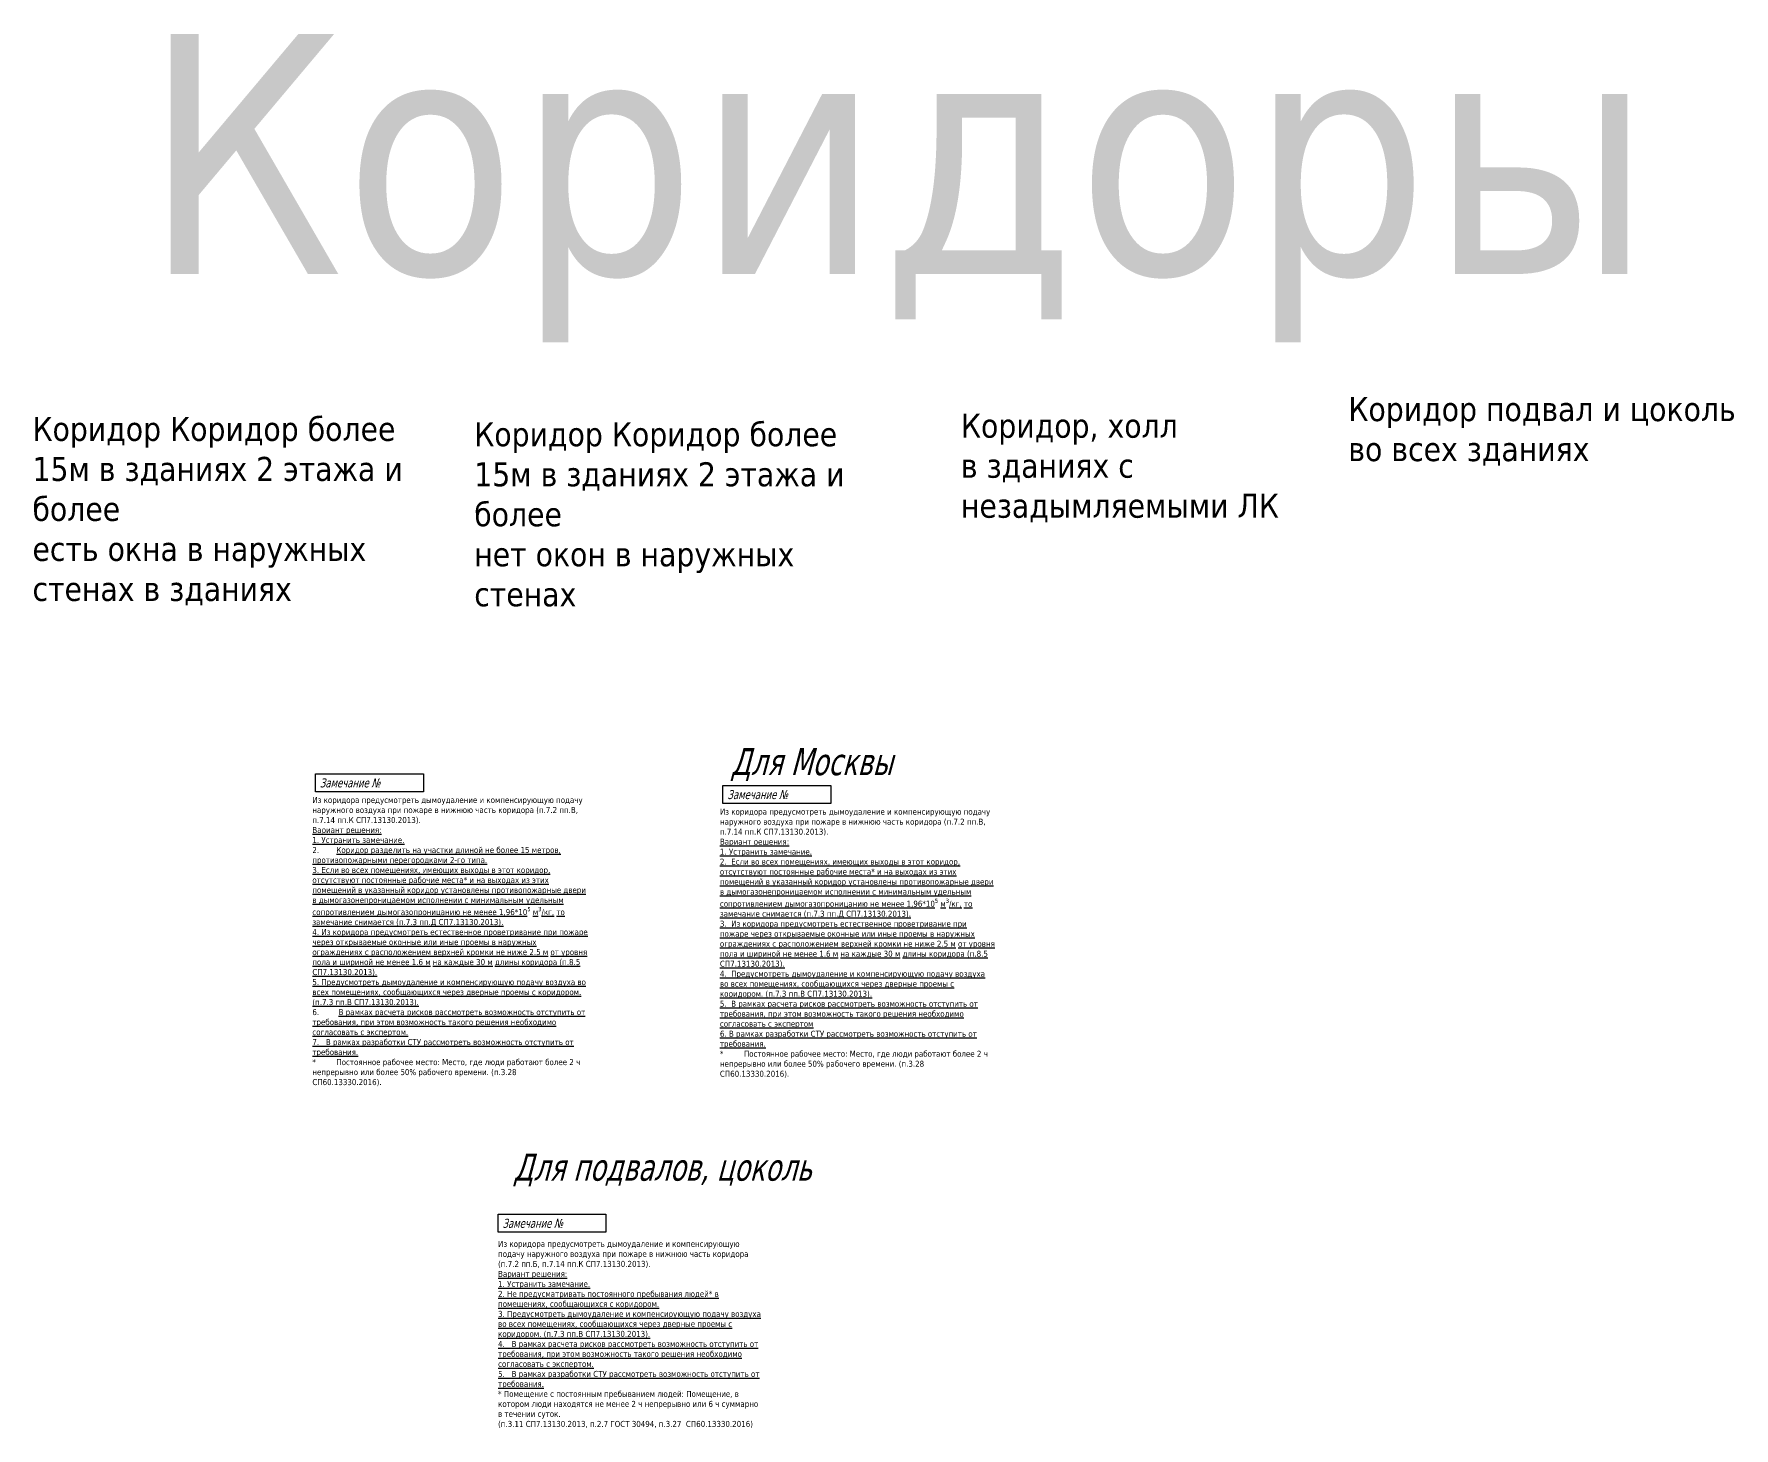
# Model space of a CAD drawing. Header units: millimetres. Extents: x -783640 to 8156175, y -1575894 to 1845315.
# Drawn here: x 1971246 to 2141293, y 393305 to 532710 of the extents above; entities that cross this region are included whole.
import ezdxf

# ---------------------------------------------------------------- set-up
doc = ezdxf.new("R2010")
doc.units = ezdxf.units.MM
doc.layers.add('экспертиза ДУ', color=1, linetype='Continuous', lineweight=0)
doc.layers.add('экспертиза ДУ пояснения', color=6, linetype='Continuous', lineweight=0)
doc.styles.add('ЭКСПЕРТИЗА', font='tahoma.ttf')

msp = doc.modelspace()

# ---------------------------------------------------------------- texts
at = {"layer": 'экспертиза ДУ', "lineweight": 0, "style": 'ЭКСПЕРТИЗА', "oblique": 14.99998, "width": 0.8}
for s, height, p in [('Для Москвы', 2700, (2040946, 458592)), ('Замечание №', 900, (1999844, 457369)), ('Замечание №', 900, (2040614, 456201)), ('Для подвалов, цоколь', 2700, (2019199, 418038)), ('Замечание №', 900, (2018109, 413322))]:
    msp.add_text(s, height=height, dxfattribs=at).set_placement(p)
at = {"layer": 'экспертиза ДУ', "color": 6, "ltscale": 100, "char_height": 600, "width": 26264.8, "attachment_point": 1, "style": 'ЭКСПЕРТИЗА'}
for s, insert in [('\\A1;{\\C256;Из коридора предусмотреть дымоудаление и компенсирующую подачу наружного воздуха при пожаре в нижнюю часть коридора (п.7.2 пп.В, п.7.14 пп.К СП7.13130.2013).\\P\\L\\C6;Вариант решения:\\P1. Устранить замечание.\\P\\l2.^I\\LКоридор разделить на участки длиной не более 15 метров, противопожарными перегородками 2-го типа.\\P3. Если во всех помещениях, имеющих выходы в этот коридор, отсутствуют постоянные рабочие места* и на выходах из этих помещений в указанный коридор установлены противопожарные двери в дымогазонепроницаемом исполнении с минимальным удельным сопротивлением дымогазопроницанию не менее 1,96*10\\H0.7x;\\S5^ ;\\H1.42857x;\\~м\\H0.7x;\\S3^ ;\\H1.42857x;/кг, то замечание снимается (п.7.3 пп.Д СП7.13130.2013).\\P4. Из коридора предусмотреть естественное проветривание при пожаре через\\A0; открываемые оконные или иные проемы в наружных ограждениях с расположением верхней кромки не ниже 2.5\\~м от уровня пола и шириной не менее 1.6\\~м на каждые 30\\~м длины коридора (п.8.5 СП7.13130.2013).\\P5. Предусмотреть дымоудаление и компенсирующую подачу воздуха во всех помещениях, сообщающихся через дверные проемы с коридором.\\A1;\\H1.00002x; \\A0;\\H0.99998x;(п.7.3 пп.В СП7.13130.2013).\\P\\l\\C2;6.^I\\L В рамках расчета рисков рассмотреть возможность отступить от требования, при этом возможность такого решения необходимо согласовать с экспертом.\\H0.91667x;\\l\\P\\H1.09091x;\\L7.   В рамках разработки СТУ рассмотреть возможность отступить от требования. \\A1;\\H0.99999x;\\C6;\\P\\A0;\\H0.99988x;\\l*^IПостоянное ра\\H1.00012x;бочее место: Место, где люди работают более 2 ч непрерывно или более 50% рабочего времени. (п.3.28 СП60.13330.2016).}', (1999089, 456406)), ('\\A1;{\\C256;Из коридора предусмотреть дымоудаление и компенсирующую подачу наружного воздуха при пожаре в нижнюю часть коридора (п.7.2 пп.Б, п.7.14 пп.К СП7.13130.2013).\\P\\L\\C6;Вариант решения:\\P1. Устранить замечание.\\P2. Не предусматривать постоянного пребывания людей* в помещениях, сообщающихся с коридором.\\P\\A0;3. Предусмотреть дымоудаление и компенсирующую подачу воздуха во всех помещениях, сообщающихся через дверные проемы с коридором.\\A1;\\H1.00002x; \\A0;\\H0.99998x;(п.7.3 пп.В СП7.13130.2013).\\P4.   В рамках расчета рисков рассмотреть возможность отступить от требования, при этом возможность такого решения необходимо согласовать с экспертом.\\H0.91667x;\\l\\P\\H1.09091x;\\L5.   В рамках разработки СТУ рассмотреть возможность отступить от требования. \\A1;\\P\\pi1420.002;}* Помещение с постоянным пребыванием людей: {\\A0;Помещение, в котором люди находятся не менее 2 ч непрерывно или 6 ч суммарно в течении суток.\\P\\pi0;}(п.3.11 {\\A0;СП7.13130.2013,} п.2.7 ГОСТ 30494, п.3.27  СП60.13330.2016)', (2017667, 412017))]:
    msp.add_mtext(s, dxfattribs=dict(at, insert=insert))
at = {"layer": 'экспертиза ДУ', "ltscale": 100, "insert": (2039858, 455239), "char_height": 600, "width": 26264.8, "attachment_point": 1, "style": 'ЭКСПЕРТИЗА'}
msp.add_mtext('\\A1;Из коридора предусмотреть дымоудаление и компенсирующую подачу наружного воздуха при пожаре в нижнюю часть коридора (п.7.2 пп.В, п.7.14 пп.К СП7.13130.2013).\\P{\\L\\C6;Вариант решения:\\P1. Устранить замечание.\\P2.  Если во всех помещениях, имеющих выходы в этот коридор, отсутствуют постоянные рабочие места* и на выходах из этих помещений в указанный коридор установлены противопожарные двери в дымогазонепроницаемом исполнении с минимальным удельным сопротивлением дымогазопроницанию не менее 1,96*10\\H0.7x;\\S5^ ;\\H1.42857x;\\~м\\H0.7x;\\S3^ ;\\H1.42857x;/кг, то замечание снимается (п.7.3 пп.Д СП7.13130.2013).\\P3.  Из коридора предусмотреть естественное проветривание при пожаре через\\A0; открываемые оконные или иные проемы в наружных ограждениях с расположением верхней кромки не ниже 2.5\\~м от уровня пола и шириной не менее 1.6\\~м на каждые 30\\~м длины коридора (п.8.5 СП7.13130.2013).\\P4.  Предусмотреть дымоудаление и компенсирующую подачу воздуха во всех помещениях, сообщающихся через дверные проемы с коридором.\\A1;\\H1.00002x; \\A0;\\H0.99998x;(п.7.3 пп.В СП7.13130.2013).\\P\\H1x;\\C2;5.  В рамках расчета рисков рассмотреть возможность отступить от требования, при этом возможность такого решения необходимо согласовать с экспертом\\H1x;\\P6. В рамках разработки СТУ рассмотреть возможность отступить от требования. \\A1;\\H0.99999x;\\P\\A0;\\H0.99988x;\\l\\C6;*^IПостоянное ра\\H1.00012x;бочее место: Место, где люди работают более 2 ч непрерывно или более 50% рабочего времени. (п.3.28 СП60.13330.2016).}', dxfattribs=at)
at = {"layer": 'экспертиза ДУ пояснения', "color": 2, "lineweight": 0, "attachment_point": 1, "style": 'ЭКСПЕРТИЗА'}
for s, insert, char_height, width in [('\\A1;Коридоры', (1982135, 532710, 0), 24000, 385907.49), ('Коридор подвал и цоколь\\P{\\C30;во всех зданиях}', (2102720, 496397, 0), 2400, 41574.45), ('Коридор Коридор более 15м {\\A1;в зданиях 2 этажа и более}\\P{\\C30;есть окна в наружных стенах \\A1;в зданиях}', (1971091, 494419, 0), 2400, 41574.45), ('Коридор Коридор более 15м {\\A1;в зданиях 2 этажа и более}\\P{\\C30;нет окон в наружных стенах }', (2015282, 493884, 0), 2400, 37383.88), ('Коридор, холл\\P{\\C30;в зданиях с незадымляемыми ЛК}', (2063963, 494737, 0), 2400, 41574.45)]:
    msp.add_mtext(s, dxfattribs=dict(at, insert=insert, char_height=char_height, width=width))

# ---------------------------------------------------------------- linework, layer by layer
at = {"layer": 'экспертиза ДУ', "lineweight": 0}
for points in [[(1999394, 458719), (2010194, 458719), (2010194, 456919), (1999394, 456919), (1999394, 458719)], [(2040164, 457551), (2050964, 457551), (2050964, 455751), (2040164, 455751), (2040164, 457551)], [(2017659, 414672), (2028459, 414672), (2028459, 412872), (2017659, 412872), (2017659, 414672)]]:
    msp.add_lwpolyline(points, dxfattribs=at)

msp.set_redraw_order([(e.dxf.handle, doc.entitydb.next_handle()) for e in msp.query("TEXT MTEXT ATTDEF DIMENSION ARC_DIMENSION")])  # texts and dimensions are drawn at this point

doc.saveas('drawing.dxf')
